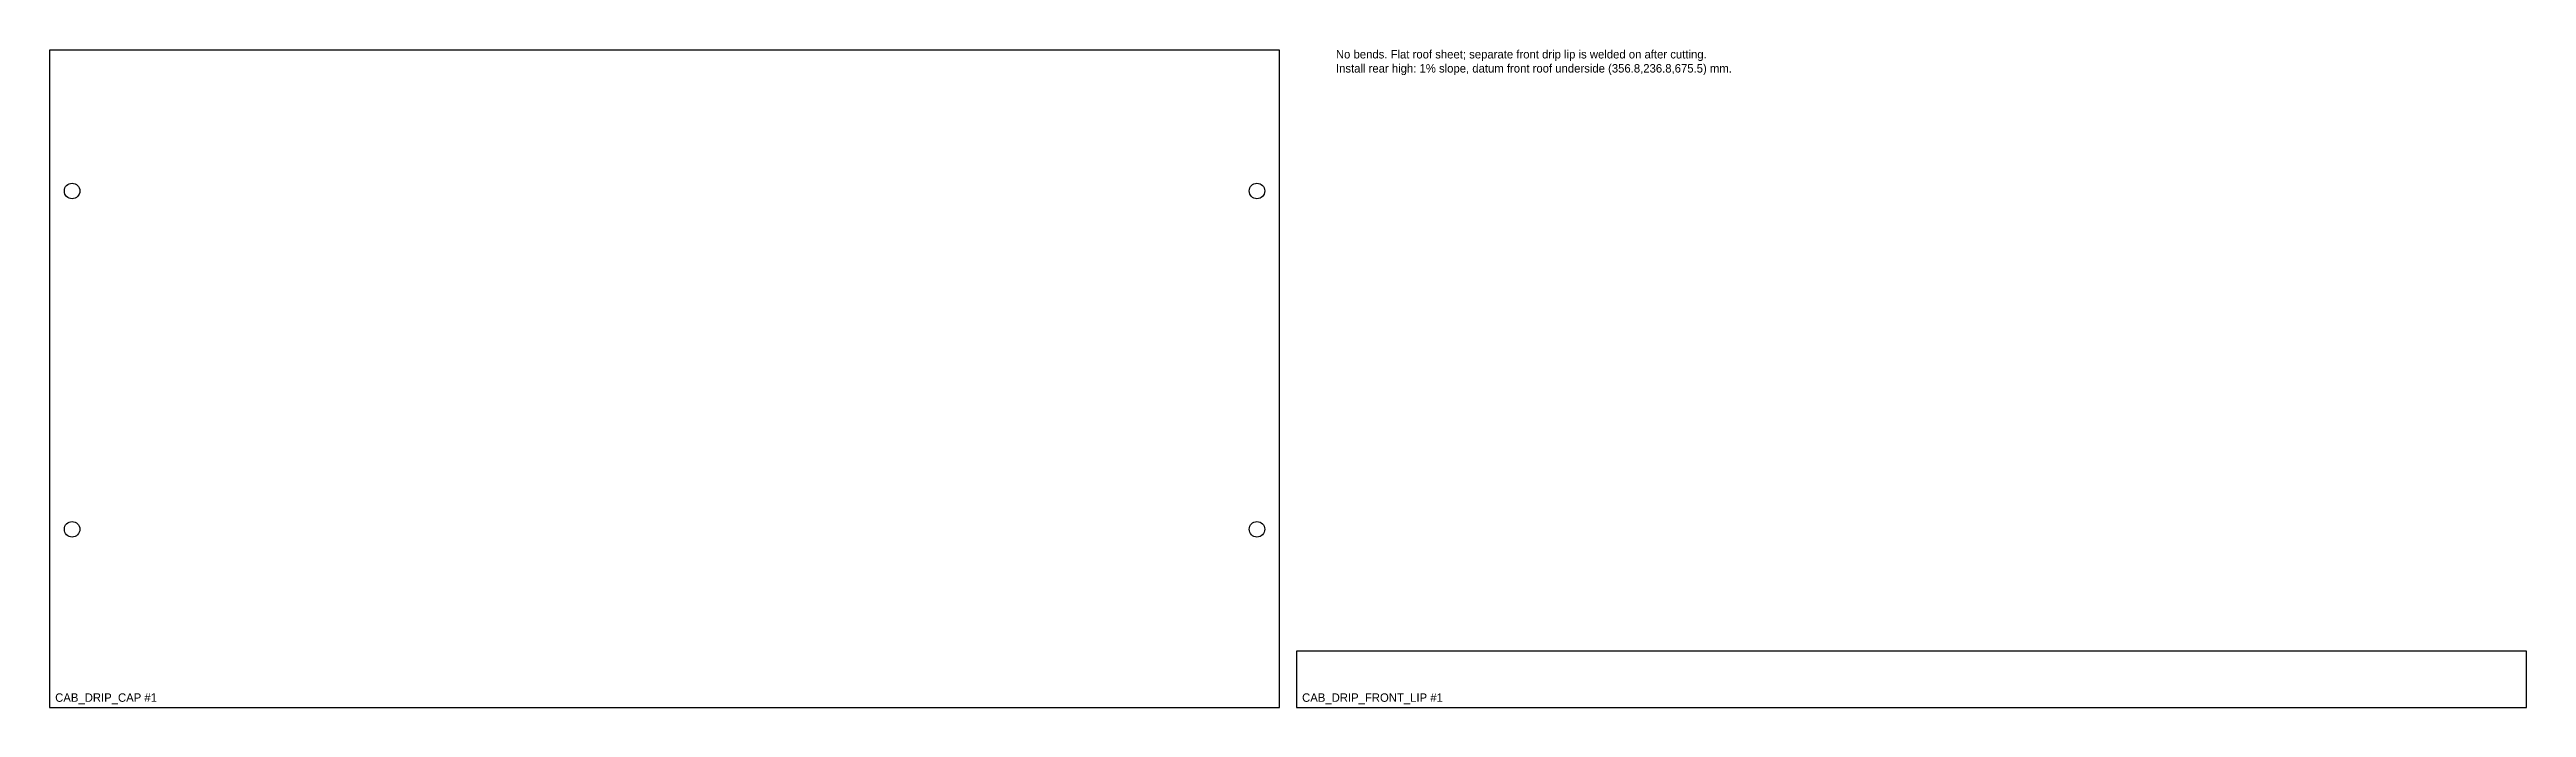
# Model space of a CAD drawing. Header units: millimetres. Extents: x 0 to 1219, y 0 to 2438.
# Drawn here: x 10 to 889, y 10 to 243 of the extents above; entities that cross this region are included whole.
import ezdxf

# ---------------------------------------------------------------- set-up
doc = ezdxf.new("R2010")
doc.units = ezdxf.units.MM
for name, color, linetype in [('CUT_HOLES', 7, 'Continuous'), ('CUT_OUTER', 7, 'Continuous'), ('MACHINING_NOTES', 7, 'Continuous'), ('PART_MARK_NO_CUT', 7, 'Continuous')]:
    doc.layers.add(name, color=color, linetype=linetype)

msp = doc.modelspace()

# ---------------------------------------------------------------- texts
at = {"layer": 'MACHINING_NOTES', "insert": (466.4, 243.21), "char_height": 3, "width": 150, "attachment_point": 1}
msp.add_mtext('No bends. Flat roof sheet; separate front drip lip is welded on after cutting.\\PInstall rear high: 1% slope, datum front roof underside (356.8,236.8,675.5) mm.', dxfattribs=at)
at = {"layer": 'PART_MARK_NO_CUT'}
for s, p in [('CAB_DRIP_CAP #1', (12, 12)), ('CAB_DRIP_FRONT_LIP #1', (454.4, 12))]:
    msp.add_text(s, height=3, dxfattribs=at).set_placement(p)

# ---------------------------------------------------------------- linework, layer by layer
at = {"layer": 'CUT_HOLES'}
for centre in [(18, 193.2), (438.4, 193.2), (18, 73.2), (438.4, 73.2)]:
    msp.add_circle(centre, 2.75, dxfattribs=at)
at = {"layer": 'CUT_OUTER'}
for points in [[(10, 10), (446.4, 10), (446.4, 243.21), (10, 243.21)], [(452.4, 10), (888.8, 10), (888.8, 30), (452.4, 30)]]:
    msp.add_lwpolyline(points, close=True, dxfattribs=at)

msp.set_redraw_order([(e.dxf.handle, doc.entitydb.next_handle()) for e in msp.query("TEXT MTEXT ATTDEF DIMENSION ARC_DIMENSION")])  # texts and dimensions are drawn at this point

doc.saveas('drawing.dxf')
